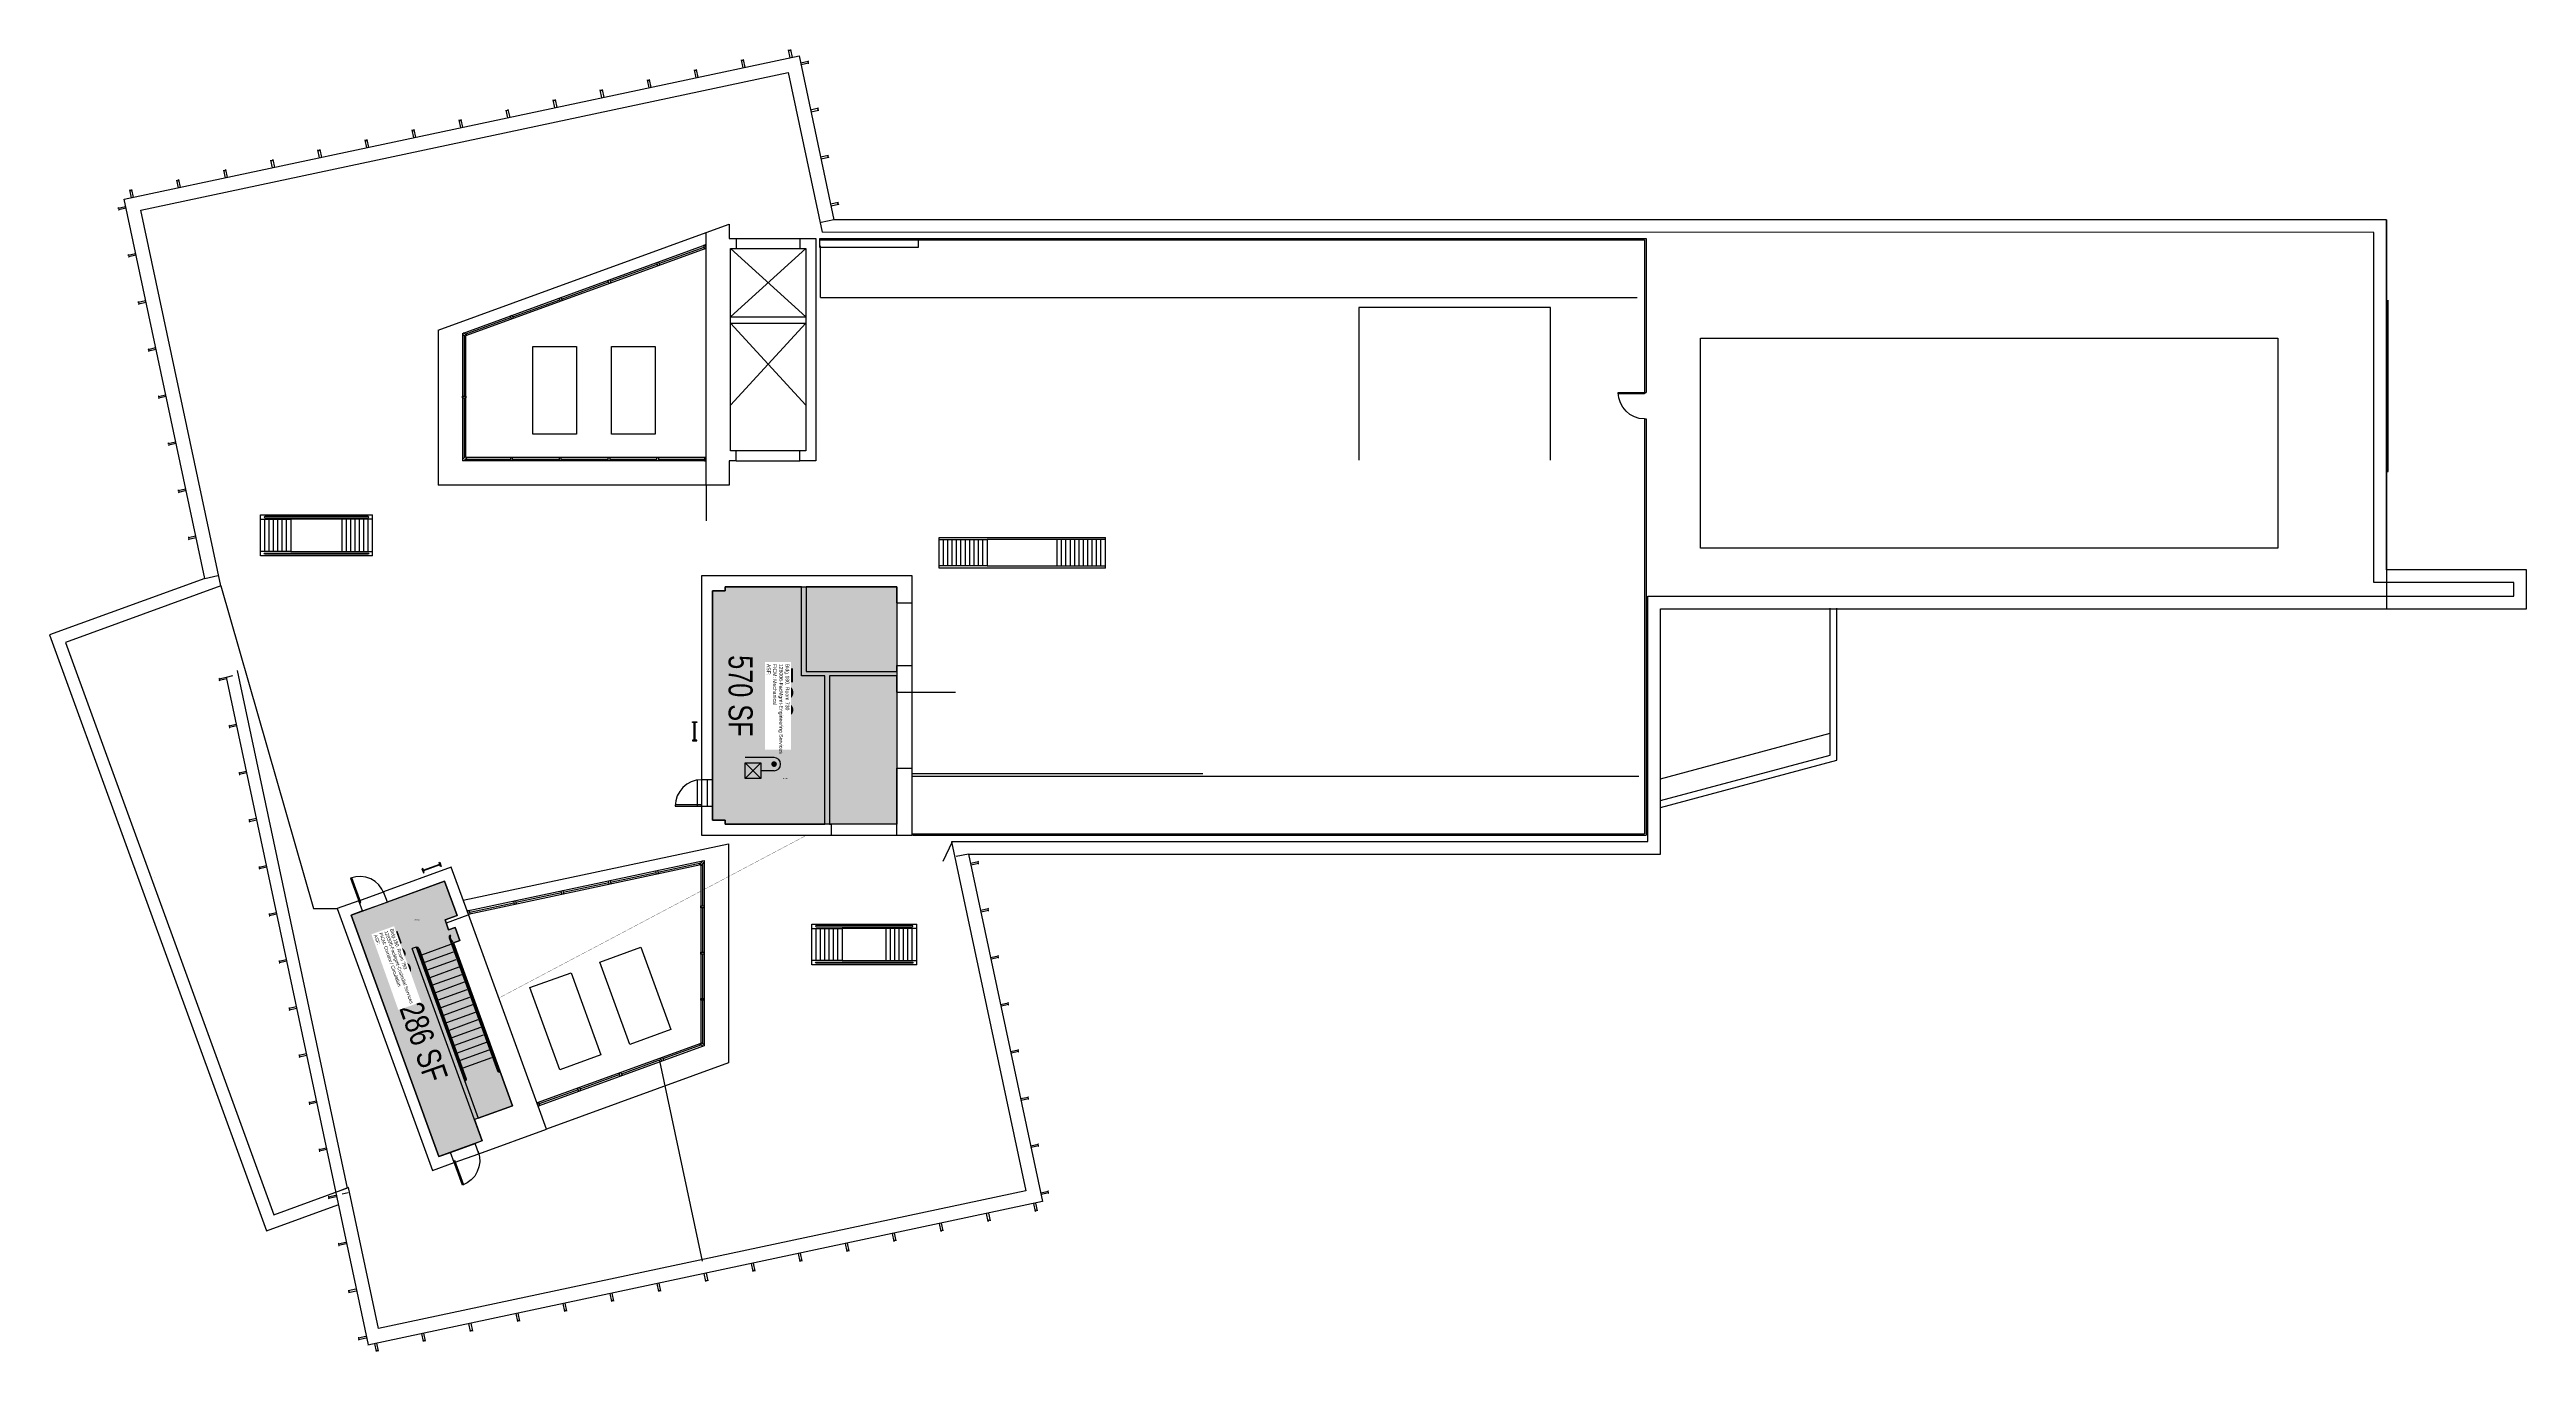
# Model space of a CAD drawing. Header units: inches. Extents: x 69212139 to 69217811, y 27675427 to 27678930.
# Drawn here: x 69214413 to 69217811, y 27677145 to 27678930 of the extents above; entities that cross this region are included whole.
import ezdxf
from ezdxf.enums import TextEntityAlignment as Align

# ---------------------------------------------------------------- set-up
doc = ezdxf.new("R2010")
doc.units = ezdxf.units.IN
doc.header["$LTSCALE"] = 0.25
doc.header["$MEASUREMENT"] = 0
doc.layers.get('0').update_dxf_attribs({"linetype": 'CONTINUOUS'})
for name, color, linetype in [('A-DOOR', 2, 'CONTINUOUS'), ('A-FLOR', 3, 'CONTINUOUS'), ('A-GLAZ', 1, 'CONTINUOUS'), ('A-IDEN-ICON', 4, 'CONTINUOUS'), ('A-IDEN-RNUM', 7, 'CONTINUOUS'), ('A-IDEN-SNUM', 4, 'CONTINUOUS'), ('A-IDEN-VNUM', 4, 'CONTINUOUS'), ('A-ROOF', 2, 'CONTINUOUS'), ('A-WALL', 5, 'CONTINUOUS'), ('AREA-ASSIGN', 7, 'CONTINUOUS'), ('AREA-GROSS', 1, 'CONTINUOUS'), ('AREA-TEXT', 3, 'CONTINUOUS'), ('Rooms-Category-Color', 7, 'CONTINUOUS'), ('Rooms-College-Color', 7, 'CONTINUOUS'), ('Rooms-Department-Color', 7, 'CONTINUOUS'), ('Rooms-Division-Color', 7, 'CONTINUOUS'), ('Rooms-Information', 7, 'CONTINUOUS')]:
    doc.layers.add(name, color=color, linetype=linetype)
doc.styles.add('CP_AREA', font='arial.ttf', dxfattribs={"height": 15})
doc.styles.add('CP_ROOMSNUMBER', font='arial.ttf', dxfattribs={"height": 1})
doc.styles.add('CP_ROOMVNUMBER', font='arial.ttf', dxfattribs={"width": 0.85, "height": 0.075})

# ---------------------------------------------------------------- blocks, each defined once
blk = doc.blocks.new('Z08D36')
at = {"linetype": 'Continuous', "lineweight": -3}
blk.add_lwpolyline([(-18, 0), (-16.25, 0), (-16.25, 36), (-18, 36)], close=True, dxfattribs=at)
blk.add_arc((-18, 0), 36, 0, 90)
blk = doc.blocks.new('CPELEV')
for p, q in [((-0.035, 0.03), (-0.035, -0.08)), ((0.015, 0.03), (0.015, -0.02)), ((0.045, -0.08), (-0.015, -0.02)), ((-0.015, -0.08), (0.045, -0.02)), ((-0.015, -0.02), (0.045, -0.02)), ((-0.015, -0.08), (-0.015, -0.02)), ((0.045, -0.08), (-0.015, -0.08)), ((0.045, -0.02), (0.045, -0.08))]:
    blk.add_line(p, q)
at = {"const_width": 0.0106}
blk.add_lwpolyline([(-0.0153, 0.03, 1), (-0.0047, 0.03, 1)], format="xyb", close=True, dxfattribs=at)
blk.add_arc((-0.01, 0.03), 0.025, 0, 180)

msp = doc.modelspace()

# ---------------------------------------------------------------- hatches: boundary and pattern name
at = {"layer": 'Rooms-Category-Color', "true_color": 0xadadad}
for points in [[(69215322.5, 27678188), (69215340.1, 27678188), (69215340.1, 27678193.4), (69215575.5, 27678193.4), (69215575.5, 27677868), (69215340.1, 27677868), (69215340.1, 27677873.4), (69215322.5, 27677873.4)], [(69214947.4, 27677412.2), (69214826.9, 27677743.2), (69214955.2, 27677789.9), (69214972.4, 27677742.7), (69214955.7, 27677736.7), (69214960.7, 27677723), (69214969.6, 27677726.3), (69214976.1, 27677708.4), (69214967.2, 27677705.2), (69215048.4, 27677482), (69214996.2, 27677463), (69215006.8, 27677433.8)]]:
    msp.add_hatch(color=253, dxfattribs=at).paths.add_polyline_path(points)
at = {"layer": 'Rooms-College-Color', "true_color": 0xadadad}
for points in [[(69215322.5, 27678188), (69215340.1, 27678188), (69215340.1, 27678193.4), (69215575.5, 27678193.4), (69215575.5, 27677868), (69215340.1, 27677868), (69215340.1, 27677873.4), (69215322.5, 27677873.4)], [(69214947.4, 27677412.2), (69214826.9, 27677743.2), (69214955.2, 27677789.9), (69214972.4, 27677742.7), (69214955.7, 27677736.7), (69214960.7, 27677723), (69214969.6, 27677726.3), (69214976.1, 27677708.4), (69214967.2, 27677705.2), (69215048.4, 27677482), (69214996.2, 27677463), (69215006.8, 27677433.8)]]:
    msp.add_hatch(color=253, dxfattribs=at).paths.add_polyline_path(points)
at = {"layer": 'Rooms-Department-Color', "true_color": 0xacacac}
for points in [[(69215322.5, 27678188), (69215340.1, 27678188), (69215340.1, 27678193.4), (69215575.5, 27678193.4), (69215575.5, 27677868), (69215340.1, 27677868), (69215340.1, 27677873.4), (69215322.5, 27677873.4)], [(69214947.4, 27677412.2), (69214826.9, 27677743.2), (69214955.2, 27677789.9), (69214972.4, 27677742.7), (69214955.7, 27677736.7), (69214960.7, 27677723), (69214969.6, 27677726.3), (69214976.1, 27677708.4), (69214967.2, 27677705.2), (69215048.4, 27677482), (69214996.2, 27677463), (69215006.8, 27677433.8)]]:
    msp.add_hatch(color=253, dxfattribs=at).paths.add_polyline_path(points)
at = {"layer": 'Rooms-Division-Color', "true_color": 0xadadad}
for points in [[(69215322.5, 27678188), (69215340.1, 27678188), (69215340.1, 27678193.4), (69215575.5, 27678193.4), (69215575.5, 27677868), (69215340.1, 27677868), (69215340.1, 27677873.4), (69215322.5, 27677873.4)], [(69214947.4, 27677412.2), (69214826.9, 27677743.2), (69214955.2, 27677789.9), (69214972.4, 27677742.7), (69214955.7, 27677736.7), (69214960.7, 27677723), (69214969.6, 27677726.3), (69214976.1, 27677708.4), (69214967.2, 27677705.2), (69215048.4, 27677482), (69214996.2, 27677463), (69215006.8, 27677433.8)]]:
    msp.add_hatch(color=253, dxfattribs=at).paths.add_polyline_path(points)

# ---------------------------------------------------------------- linework, layer by layer
at = {"layer": 'A-FLOR'}
for p, q in [((69214946.3, 27678545.4), (69215314.1, 27678679.3)), ((69215347.1, 27678563.6), (69215450.5, 27678657.3)), ((69215347.1, 27678657.3), (69215450.5, 27678563.6)), ((69215355.2, 27678671.3), (69215442.3, 27678671.3)), ((69215442.3, 27678657.2), (69215355.2, 27678657.2)), ((69215471, 27678590.3), (69215471, 27678661.3)), ((69215471, 27678590.3), (69216591.2, 27678590.3)), ((69217621.4, 27678351.5), (69217621.4, 27678586.5)), ((69214946.3, 27678545.4), (69214946.2, 27678333)), ((69215347.1, 27678563.6), (69215450.5, 27678563.6)), ((69215347.1, 27678555.1), (69215450.5, 27678555.1)), ((69215347.1, 27678555.1), (69215450.5, 27678442.8)), ((69215347.1, 27678442.8), (69215450.5, 27678555.1)), ((69215442.3, 27678380.1), (69215355.2, 27678380.1)), ((69215355.2, 27678366.1), (69215442.3, 27678366.1)), ((69217618.9, 27678351.5), (69217621.4, 27678351.5)), ((69215314.1, 27678333), (69214946.2, 27678333)), ((69214702.4, 27678292.1), (69214856.4, 27678292.1)), ((69214702.4, 27678236.1), (69214702.4, 27678292.1)), ((69214702.4, 27678286.1), (69214744.4, 27678286.1)), ((69214708.4, 27678242.1), (69214708.4, 27678286.1)), ((69214714.4, 27678242.1), (69214714.4, 27678286.1)), ((69214720.4, 27678242.1), (69214720.4, 27678286.1)), ((69214726.4, 27678242.1), (69214726.4, 27678286.1)), ((69214732.4, 27678242.1), (69214732.4, 27678286.1)), ((69214738.4, 27678242.1), (69214738.4, 27678286.1)), ((69214856.4, 27678286.1), (69214814.4, 27678286.1)), ((69214820.4, 27678242.1), (69214820.4, 27678286.1)), ((69214826.4, 27678242.1), (69214826.4, 27678286.1)), ((69214832.4, 27678242.1), (69214832.4, 27678286.1)), ((69214838.4, 27678242.1), (69214838.4, 27678286.1)), ((69214844.4, 27678242.1), (69214844.4, 27678286.1)), ((69214850.4, 27678242.1), (69214850.4, 27678286.1)), ((69214856.4, 27678236.1), (69214856.4, 27678292.1)), ((69214744.4, 27678242.1), (69214702.4, 27678242.1)), ((69214856.4, 27678236.1), (69214702.4, 27678236.1)), ((69214814.4, 27678242.1), (69214856.4, 27678242.1)), ((69215301.5, 27677928.9), (69215301.5, 27677892.9)), ((69215307.5, 27677928.9), (69215307.5, 27677892.9)), ((69215315.4, 27677928.9), (69215315.4, 27677892.9)), ((69215322.5, 27677928.9), (69215322.5, 27677892.9)), ((69215596.5, 27677933.8), (69216593.2, 27677933.8)), ((69214980.7, 27677763.7), (69215344.7, 27677841.1)), ((69215344.7, 27677841.1), (69215344.7, 27677540.9)), ((69215458.7, 27677731.1), (69215602.7, 27677731.1)), ((69215458.7, 27677675.1), (69215458.7, 27677731.1)), ((69215458.7, 27677725.1), (69215500.7, 27677725.1)), ((69215464.7, 27677681.1), (69215464.7, 27677725.1)), ((69215470.7, 27677681.1), (69215470.7, 27677725.1)), ((69215476.7, 27677681.1), (69215476.7, 27677725.1)), ((69215482.7, 27677681.1), (69215482.7, 27677725.1)), ((69215488.7, 27677681.1), (69215488.7, 27677725.1)), ((69215494.7, 27677681.1), (69215494.7, 27677725.1)), ((69215602.7, 27677725.1), (69215560.7, 27677725.1)), ((69215566.7, 27677681.1), (69215566.7, 27677725.1)), ((69215572.7, 27677681.1), (69215572.7, 27677725.1)), ((69215578.7, 27677681.1), (69215578.7, 27677725.1)), ((69215584.7, 27677681.1), (69215584.7, 27677725.1)), ((69215590.7, 27677681.1), (69215590.7, 27677725.1)), ((69215596.7, 27677681.1), (69215596.7, 27677725.1)), ((69215602.7, 27677675.1), (69215602.7, 27677731.1)), ((69214917, 27677697.5), (69214916.5, 27677699)), ((69214918.7, 27677696.6, 0), (69214983.5, 27677518.5)), ((69214920.6, 27677691.3), (69214919.2, 27677690.8)), ((69214921, 27677690.4), (69214919.6, 27677689.9)), ((69214920.1, 27677697.1), (69214984.9, 27677519)), ((69214924.1, 27677689), (69214963.6, 27677703.3)), ((69214927.9, 27677678.7), (69214967.4, 27677693)), ((69214961.5, 27677712.1), (69215027.8, 27677529.8)), ((69214962.9, 27677712.7), (69215029.2, 27677530.3)), ((69214963.5, 27677714.5), (69214963, 27677715.9)), ((69214966.2, 27677707.9), (69214964.8, 27677707.4)), ((69214966.5, 27677707), (69214965.1, 27677706.5)), ((69214931.7, 27677668.3), (69214971.1, 27677682.7)), ((69214935.4, 27677658), (69214974.9, 27677672.3)), ((69214939.2, 27677647.6), (69214978.6, 27677662)), ((69214981.8, 27677665), (69214980.4, 27677664.5)), ((69214982.2, 27677664.1), (69214980.8, 27677663.6)), ((69215500.7, 27677681.1), (69215458.7, 27677681.1)), ((69215602.7, 27677675.1), (69215458.7, 27677675.1)), ((69215560.7, 27677681.1), (69215602.7, 27677681.1)), ((69214936.2, 27677648.4), (69214934.8, 27677647.9)), ((69214936.6, 27677647.5), (69214935.2, 27677647)), ((69214942.9, 27677637.3), (69214982.4, 27677651.7)), ((69214946.7, 27677627), (69214986.2, 27677641.3)), ((69214950.5, 27677616.6), (69214989.9, 27677631)), ((69214952.6, 27677603.4), (69214951.2, 27677602.9)), ((69214952.9, 27677602.5), (69214951.5, 27677602)), ((69214954.2, 27677606.3), (69214993.7, 27677620.6)), ((69214958, 27677596), (69214997.4, 27677610.3)), ((69214961.7, 27677585.6), (69215001.2, 27677600)), ((69214965.5, 27677575.3), (69215005, 27677589.6)), ((69214998.2, 27677620), (69214996.8, 27677619.5)), ((69214998.5, 27677619.1), (69214997.1, 27677618.6)), ((69214969, 27677558.4), (69214967.6, 27677557.9)), ((69214969.3, 27677557.5), (69214967.9, 27677557)), ((69214969.3, 27677564.9), (69215008.7, 27677579.3)), ((69214973, 27677554.6), (69215012.5, 27677569)), ((69214976.8, 27677544.3), (69215016.2, 27677558.6)), ((69215014.6, 27677575), (69215013.1, 27677574.5)), ((69215014.9, 27677574.1), (69215013.5, 27677573.6)), ((69214980.5, 27677533.9), (69215020, 27677548.3)), ((69214982.7, 27677520.6), (69214981.3, 27677520.1)), ((69215028.3, 27677537.2), (69215026.9, 27677536.7)), ((69215028.7, 27677536.2), (69215027.3, 27677535.7)), ((69215030.9, 27677529.4), (69215031.4, 27677528)), ((69215344.7, 27677540.9), (69215094.9, 27677450)), ((69214983.1, 27677519.6), (69214981.7, 27677519.1)), ((69214982.5, 27677517.1), (69214982.9, 27677517.2)), ((69214983, 27677515.7), (69214983.4, 27677515.8))]:
    msp.add_line(p, q, dxfattribs=at)
msp.add_lwpolyline([(69216472.3, 27678367), (69216472.3, 27678576.5), (69216209.3, 27678576.7), (69216209.3, 27678367)], dxfattribs=at)
for points in [[(69215076.2, 27678403), (69215076.2, 27678523), (69215136.2, 27678523), (69215136.2, 27678403)], [(69215184.2, 27678403), (69215184.2, 27678523), (69215244.2, 27678523), (69215244.2, 27678403)], [(69214744.4, 27678286.1), (69214744.4, 27678242.1), (69214814.4, 27678242.1), (69214814.4, 27678286.1)], [(69215500.7, 27677725.1), (69215500.7, 27677681.1), (69215560.7, 27677681.1), (69215560.7, 27677725.1)], [(69215209.1, 27677566), (69215168, 27677678.8), (69215224.4, 27677699.3), (69215265.5, 27677586.5)], [(69215113.2, 27677531.1), (69215072.2, 27677643.9), (69215128.6, 27677664.4), (69215169.6, 27677551.7)]]:
    msp.add_lwpolyline(points, close=True, dxfattribs=at)
for points in [[(69214850.4, 27678289.8), (69214708.4, 27678289.8, 1), (69214708.4, 27678288.3), (69214850.4, 27678288.3, 1)], [(69214850.4, 27678238.3), (69214708.4, 27678238.3, -1), (69214708.4, 27678239.8), (69214850.4, 27678239.8, -1)], [(69215596.7, 27677728.9), (69215464.7, 27677728.9, 1), (69215464.7, 27677727.4), (69215596.7, 27677727.4, 1)], [(69215596.7, 27677677.4), (69215464.7, 27677677.4, -1), (69215464.7, 27677678.9), (69215596.7, 27677678.9, -1)]]:
    msp.add_lwpolyline(points, format="xyb", close=True, dxfattribs=at)
for centre, radius, start, end in [((69214917.3, 27677696.1, 0), 3, 19.991, 105.211), ((69214917.3, 27677696.1, 0), 1.5, 19.991, 100.3973), ((69214964.3, 27677713.2, 0), 3, 114.7711, 199.9911), ((69214964.3, 27677713.2, 0), 1.5, 119.5848, 199.9911), ((69215030.6, 27677530.9, 0), 3, 199.991, 285.211), ((69215030.6, 27677530.9, 0), 1.5, 199.991, 280.3973), ((69214982.6, 27677518.2), 1, 289.991, 19.991), ((69214982.6, 27677518.2), 2.5, 289.991, 19.991)]:
    msp.add_arc(centre, radius, start, end, dxfattribs=at)
at = {"layer": 'A-GLAZ'}
for p, q in [((69217618.9, 27678696.9), (69217618.9, 27678163.3)), ((69214979.8, 27678541.1), (69215314.1, 27678662.8)), ((69214984.3, 27678538), (69215314.1, 27678658)), ((69215249.2, 27678636.8), (69215311, 27678659.3)), ((69215115.5, 27678588.1), (69215180, 27678611.6)), ((69215182.3, 27678612.5), (69215246.8, 27678635.9)), ((69215048.6, 27678563.8), (69215113.1, 27678587.3)), ((69214979.8, 27678541.1), (69214979.7, 27678366.5)), ((69214984.3, 27678536.5), (69214979.8, 27678539.6)), ((69214985.7, 27678538.5), (69214981.2, 27678541.7)), ((69214983.5, 27678540.1), (69215046.2, 27678562.9)), ((69214982, 27678538), (69214982, 27678455.1)), ((69214984.2, 27678371), (69214984.3, 27678538)), ((69214979.8, 27678455.1), (69214984.3, 27678455.1)), ((69214979.8, 27678452.6), (69214979.8, 27678455.1)), ((69214979.8, 27678452.6), (69214984.3, 27678452.6)), ((69214982, 27678452.6), (69214982, 27678370.6)), ((69214984.3, 27678455.1), (69214984.3, 27678452.6)), ((69214979.7, 27678368.3), (69214984.2, 27678372.8)), ((69214981.5, 27678366.5), (69214986, 27678371)), ((69215314.1, 27678371), (69214984.2, 27678371)), ((69215045.4, 27678371), (69215045.4, 27678366.5)), ((69215045.4, 27678371), (69215047.9, 27678371)), ((69215047.9, 27678371), (69215047.9, 27678366.5)), ((69215112.2, 27678371), (69215112.2, 27678366.5)), ((69215112.2, 27678371), (69215114.7, 27678371)), ((69215114.7, 27678371), (69215114.7, 27678366.5)), ((69215179.1, 27678371), (69215179.1, 27678366.5)), ((69215179.1, 27678371), (69215181.6, 27678371)), ((69215181.6, 27678371), (69215181.6, 27678366.5)), ((69215246, 27678371), (69215246, 27678366.5)), ((69215246, 27678371), (69215248.5, 27678371)), ((69215248.5, 27678371), (69215248.5, 27678366.5)), ((69215314.1, 27678366.5), (69214979.7, 27678366.5)), ((69214983.8, 27678368.8), (69215045.4, 27678368.8)), ((69215047.9, 27678366.5), (69215045.4, 27678366.5)), ((69215047.9, 27678368.8), (69215112.2, 27678368.8)), ((69215114.7, 27678366.5), (69215112.2, 27678366.5)), ((69215114.7, 27678368.8), (69215179.1, 27678368.8)), ((69215181.6, 27678366.5), (69215179.1, 27678366.5)), ((69215181.6, 27678368.8), (69215246, 27678368.8)), ((69215248.5, 27678366.5), (69215246, 27678366.5)), ((69215248.5, 27678368.8), (69215311.6, 27678368.8)), ((69214986.1, 27677749), (69215311.2, 27677818.1)), ((69214987.6, 27677744.7), (69215306.7, 27677812.6)), ((69215182.8, 27677788.5), (69215245.4, 27677801.8)), ((69215247.8, 27677802.4), (69215307, 27677814.9)), ((69215304.7, 27677812.2), (69215309.2, 27677817.7)), ((69215306.7, 27677810.6), (69215311.2, 27677816.1)), ((69215306.7, 27677812.6), (69215306.7, 27677567.5)), ((69215308.9, 27677813.4), (69215308.9, 27677755.9)), ((69215311.2, 27677818.1), (69215311.2, 27677564.3)), ((69214989.6, 27677747.5), (69215050.3, 27677760.4)), ((69215052.8, 27677760.9), (69215115.3, 27677774.2)), ((69215117.8, 27677774.7), (69215180.4, 27677788)), ((69214987, 27677743.2), (69214957.3, 27677732.4)), ((69215308.9, 27677753.4), (69215308.9, 27677692.5)), ((69215308.9, 27677690), (69215308.9, 27677629)), ((69215308.9, 27677626.5), (69215308.9, 27677567.4)), ((69215306.7, 27677567.5), (69215081.9, 27677485.7)), ((69215311.2, 27677564.3), (69215083.4, 27677481.4)), ((69215307.5, 27677565.4), (69215254.6, 27677546.2)), ((69215305.2, 27677567), (69215309.7, 27677563.8)), ((69215306.7, 27677569), (69215311.2, 27677565.9)), ((69215195.3, 27677524.6), (69215140.7, 27677504.7)), ((69215252.3, 27677545.3), (69215197.7, 27677525.4)), ((69215138.4, 27677503.9), (69215085, 27677484.4))]:
    msp.add_line(p, q, dxfattribs=at)
for points in [[(69215314.1, 27678658), (69215312.6, 27678662.3), (69215310.2, 27678661.4), (69215311.8, 27678657.2)], [(69215180.8, 27678609.5), (69215179.2, 27678613.7), (69215181.6, 27678614.6), (69215183.1, 27678610.3)], [(69215247.6, 27678633.8), (69215246.1, 27678638.1), (69215248.4, 27678638.9), (69215250, 27678634.7)], [(69215113.9, 27678585.1), (69215112.3, 27678589.4), (69215114.7, 27678590.2), (69215116.2, 27678586)], [(69215047, 27678560.8), (69215045.5, 27678565), (69215047.8, 27678565.9), (69215049.4, 27678561.7)], [(69215314.1, 27678366.5), (69215314.1, 27678371), (69215311.6, 27678371), (69215311.6, 27678366.5)], [(69215245.9, 27677799.6), (69215244.9, 27677804), (69215247.4, 27677804.6), (69215248.3, 27677800.2)], [(69215050.8, 27677758.2), (69215049.9, 27677762.6), (69215052.3, 27677763.1), (69215053.2, 27677758.7)], [(69215115.8, 27677772), (69215114.9, 27677776.4), (69215117.3, 27677776.9), (69215118.3, 27677772.5)], [(69215180.8, 27677785.8), (69215179.9, 27677790.2), (69215182.3, 27677790.7), (69215183.3, 27677786.3)], [(69214986.7, 27677749.2), (69214987.6, 27677744.7), (69214990.1, 27677745.3), (69214989.1, 27677749.7)], [(69215306.7, 27677755.9), (69215311.2, 27677755.9), (69215311.2, 27677753.4), (69215306.7, 27677753.4)], [(69215306.7, 27677692.5), (69215311.2, 27677692.5), (69215311.2, 27677690), (69215306.7, 27677690)], [(69215306.7, 27677629), (69215311.2, 27677629), (69215311.2, 27677626.5), (69215306.7, 27677626.5)], [(69215196.1, 27677522.5), (69215194.6, 27677526.7), (69215196.9, 27677527.5), (69215198.5, 27677523.3)], [(69215253, 27677543.2), (69215251.5, 27677547.4), (69215253.9, 27677548.3), (69215255.4, 27677544)], [(69215085.7, 27677482.3), (69215084.2, 27677486.5), (69215081.9, 27677485.7), (69215083.4, 27677481.4)], [(69215139.2, 27677501.7), (69215137.6, 27677506), (69215140, 27677506.8), (69215141.5, 27677502.6)]]:
    msp.add_lwpolyline(points, close=True, dxfattribs=at)
msp.add_lwpolyline([(69215313.4, 27678657.8), (69215314.1, 27678658)], dxfattribs=at)
at = {"layer": 'A-ROOF'}
for p, q in [((69214515.8, 27678724.9), (69215441.3, 27678921.6)), ((69215441.3, 27678921.6), (69215489.1, 27678696.9)), ((69214626.3, 27678205.1), (69214515.8, 27678724.9)), ((69215489.1, 27678696.9), (69215471.5, 27678693.2)), ((69215314.1, 27678333), (69215314.1, 27678284.2)), ((69215633.5, 27678261.3), (69215861.5, 27678261.3)), ((69215633.5, 27678219.3), (69215633.5, 27678261.3)), ((69215633.5, 27678258.3), (69215699.5, 27678258.3)), ((69215639.5, 27678222.3), (69215639.5, 27678258.3)), ((69215645.5, 27678222.3), (69215645.5, 27678258.3)), ((69215651.5, 27678222.3), (69215651.5, 27678258.3)), ((69215657.5, 27678222.3), (69215657.5, 27678258.3)), ((69215663.5, 27678222.3), (69215663.5, 27678258.3)), ((69215669.5, 27678222.3), (69215669.5, 27678258.3)), ((69215675.5, 27678222.3), (69215675.5, 27678258.3)), ((69215681.5, 27678222.3), (69215681.5, 27678258.3)), ((69215687.5, 27678222.3), (69215687.5, 27678258.3)), ((69215693.5, 27678222.3), (69215693.5, 27678258.3)), ((69215861.5, 27678258.3), (69215795.5, 27678258.3)), ((69215801.5, 27678222.3), (69215801.5, 27678258.3)), ((69215807.5, 27678222.3), (69215807.5, 27678258.3)), ((69215813.5, 27678222.3), (69215813.5, 27678258.3)), ((69215819.5, 27678222.3), (69215819.5, 27678258.3)), ((69215825.5, 27678222.3), (69215825.5, 27678258.3)), ((69215831.5, 27678222.3), (69215831.5, 27678258.3)), ((69215837.5, 27678222.3), (69215837.5, 27678258.3)), ((69215843.5, 27678222.3), (69215843.5, 27678258.3)), ((69215849.5, 27678222.3), (69215849.5, 27678258.3)), ((69215855.5, 27678222.3), (69215855.5, 27678258.3)), ((69215861.5, 27678219.3), (69215861.5, 27678261.3)), ((69214626.3, 27678205.1), (69214643.9, 27678208.9)), ((69215699.5, 27678222.3), (69215633.5, 27678222.3)), ((69215861.5, 27678219.3), (69215633.5, 27678219.3)), ((69215795.5, 27678222.3), (69215861.5, 27678222.3)), ((69214648.2, 27678194.7), (69214435.3, 27678117.2)), ((69216855.9, 27677962.8), (69216855.9, 27678164.3)), ((69214435.3, 27678117.2), (69214721, 27677332.4)), ((69216622.9, 27677930.4), (69216855.9, 27677992.9)), ((69216622.9, 27677900.4), (69216855.9, 27677962.8)), ((69215995.1, 27677937.1), (69215596.5, 27677937.1)), ((69215639.2, 27677817.4), (69215651.9, 27677844.4)), ((69215674, 27677827.1), (69215657.1, 27677823.6)), ((69215674, 27677827.1), (69215775.3, 27677350.4)), ((69214557.4, 27677794.8), (69214557.4, 27677794.8)), ((69214550.2, 27677779.4), (69214550.2, 27677779.4)), ((69214837.6, 27677763.1), (69214871.4, 27677775.4)), ((69214842.7, 27677749), (69214876.5, 27677761.3)), ((69215309, 27677268.9), (69215250.6, 27677543.7)), ((69214963.2, 27677418), (69214997, 27677430.3)), ((69214968.3, 27677403.9), (69215002.1, 27677416.2)), ((69214721, 27677332.4), (69214823.5, 27677369.7)), ((69215775.3, 27677350.4), (69214849.8, 27677153.7))]:
    msp.add_line(p, q, dxfattribs=at)
for points in [[(69215364.7, 27678905.3), (69215362.4, 27678916.1), (69215362.6, 27678915.1), (69215365.1, 27678915.6), (69215364.9, 27678916.6), (69215367.1, 27678905.8)], [(69215429.3, 27678919), (69215427, 27678929.8), (69215427.2, 27678928.8), (69215429.6, 27678929.3), (69215429.4, 27678930.3), (69215431.7, 27678919.5)], [(69215443.4, 27678911.9), (69215454.2, 27678914.2), (69215453.2, 27678914), (69215453.7, 27678911.6), (69215454.7, 27678911.8), (69215444, 27678909.5)], [(69214648.2, 27678194.7), (69214538.6, 27678710), (69215426.5, 27678898.8), (69215473.1, 27678679.7)], [(69215235.6, 27678877.8), (69215233.3, 27678888.6), (69215233.5, 27678887.6), (69215236, 27678888.1), (69215235.7, 27678889.1), (69215238, 27678878.4)], [(69215300.1, 27678891.6), (69215297.9, 27678902.3), (69215298.1, 27678901.4), (69215300.5, 27678901.9), (69215300.3, 27678902.8), (69215302.6, 27678892.1)], [(69215041.9, 27678836.7), (69215039.6, 27678847.4), (69215039.8, 27678846.5), (69215042.3, 27678847), (69215042.1, 27678848), (69215044.4, 27678837.2)], [(69215106.5, 27678850.4), (69215104.2, 27678861.2), (69215104.4, 27678860.2), (69215106.8, 27678860.7), (69215106.6, 27678861.7), (69215108.9, 27678850.9)], [(69215171, 27678864.1), (69215168.7, 27678874.9), (69215169, 27678873.9), (69215171.4, 27678874.4), (69215171.2, 27678875.4), (69215173.5, 27678864.6)], [(69215457.7, 27678844.9), (69215468.4, 27678847.2), (69215467.5, 27678847), (69215466.9, 27678849.5), (69215467.9, 27678849.7), (69215457.2, 27678847.4)], [(69214912.8, 27678809.2), (69214910.5, 27678820), (69214910.7, 27678819), (69214913.2, 27678819.5), (69214913, 27678820.5), (69214915.3, 27678809.8)], [(69214977.4, 27678823), (69214975.1, 27678833.7), (69214975.3, 27678832.7), (69214977.7, 27678833.3), (69214977.5, 27678834.2), (69214979.8, 27678823.5)], [(69214719.1, 27678768.1), (69214716.9, 27678778.8), (69214717.1, 27678777.9), (69214719.5, 27678778.4), (69214719.3, 27678779.4), (69214721.6, 27678768.6)], [(69214783.7, 27678781.8), (69214781.4, 27678792.6), (69214781.6, 27678791.6), (69214784.1, 27678792.1), (69214783.9, 27678793.1), (69214786.1, 27678782.3)], [(69214848.3, 27678795.5), (69214846, 27678806.3), (69214846.2, 27678805.3), (69214848.6, 27678805.8), (69214848.4, 27678806.8), (69214850.7, 27678796)], [(69215471.4, 27678780.4), (69215482.2, 27678782.7), (69215481.2, 27678782.4), (69215480.7, 27678784.9), (69215481.6, 27678785.1), (69215470.9, 27678782.8)], [(69214590, 27678740.6), (69214587.7, 27678751.4), (69214587.9, 27678750.4), (69214590.4, 27678750.9), (69214590.2, 27678751.9), (69214592.5, 27678741.1)], [(69214654.6, 27678754.4), (69214652.3, 27678765.1), (69214652.5, 27678764.1), (69214654.9, 27678764.7), (69214654.7, 27678765.6), (69214657, 27678754.9)], [(69214518.4, 27678712.7), (69214507.6, 27678710.5), (69214508.6, 27678710.7), (69214508.1, 27678713.1), (69214507.1, 27678712.9), (69214517.9, 27678715.2)], [(69214525.5, 27678726.9), (69214523.2, 27678737.7), (69214523.4, 27678736.7), (69214525.8, 27678737.2), (69214525.6, 27678738.2), (69214527.9, 27678727.4)], [(69215485.1, 27678715.8), (69215495.9, 27678718.1), (69215494.9, 27678717.9), (69215494.4, 27678720.3), (69215495.4, 27678720.5), (69215484.6, 27678718.3)], [(69217601.7, 27678199.6), (69217601.7, 27678679.6), (69215473.1, 27678679.7)], [(69217618.9, 27678216.9), (69217618.9, 27678696.9), (69215489.1, 27678696.9)], [(69214532.1, 27678648.2), (69214521.3, 27678645.9), (69214522.3, 27678646.1), (69214521.8, 27678648.6), (69214520.8, 27678648.3), (69214531.6, 27678650.6)], [(69214545.8, 27678583.6), (69214535.1, 27678581.3), (69214536, 27678581.6), (69214535.5, 27678584), (69214534.5, 27678583.8), (69214545.3, 27678586.1)], [(69214559.5, 27678519.1), (69214548.8, 27678516.8), (69214549.8, 27678517), (69214549.2, 27678519.4), (69214548.3, 27678519.2), (69214559, 27678521.5)], [(69214573.3, 27678454.5), (69214562.5, 27678452.2), (69214563.5, 27678452.4), (69214563, 27678454.9), (69214562, 27678454.7), (69214572.7, 27678457)], [(69214587, 27678390), (69214576.2, 27678387.7), (69214577.2, 27678387.9), (69214576.7, 27678390.3), (69214575.7, 27678390.1), (69214586.5, 27678392.4)], [(69214600.7, 27678325.4), (69214590, 27678323.1), (69214590.9, 27678323.3), (69214590.4, 27678325.8), (69214589.4, 27678325.6), (69214600.2, 27678327.8)], [(69214614.4, 27678260.8), (69214603.7, 27678258.6), (69214604.7, 27678258.8), (69214604.1, 27678261.2), (69214603.2, 27678261), (69214613.9, 27678263.3)], [(69214626.3, 27678205.1), (69214413.2, 27678127.6), (69214710.7, 27677310.3), (69214808.9, 27677346)], [(69215674, 27677827.1), (69216622.9, 27677827.1), (69216622.9, 27678163.3), (69217810.9, 27678163.3), (69217810.9, 27678216.9), (69217618.9, 27678216.9)], [(69214648.2, 27678194.7), (69214775.1, 27677752.2), (69214807.7, 27677752.2)], [(69215650.7, 27677844.4), (69216605.7, 27677844.4), (69216605.7, 27678180.5), (69217793.7, 27678180.5), (69217793.7, 27678199.6), (69217601.7, 27678199.6)], [(69216622.9, 27677891.1), (69216864.9, 27677955.9), (69216864.9, 27678164.3)], [(69215650.7, 27677844), (69215752.5, 27677365.3), (69214864.6, 27677176.5), (69214823.5, 27677369.7), (69214813.8, 27677366.1)], [(69215676.7, 27677814.4), (69215687.5, 27677816.7), (69215686.5, 27677816.5), (69215687, 27677814.1), (69215688, 27677814.3), (69215677.2, 27677812)], [(69215690.4, 27677749.9), (69215701.2, 27677752.2), (69215700.2, 27677752), (69215700.7, 27677749.5), (69215701.7, 27677749.7), (69215690.9, 27677747.4)], [(69215704.1, 27677685.3), (69215714.9, 27677687.6), (69215713.9, 27677687.4), (69215714.4, 27677685), (69215715.4, 27677685.2), (69215704.7, 27677682.9)], [(69215717.9, 27677620.8), (69215728.6, 27677623.1), (69215727.6, 27677622.9), (69215728.2, 27677620.4), (69215729.1, 27677620.6), (69215718.4, 27677618.3)], [(69215731.6, 27677556.2), (69215742.3, 27677558.5), (69215741.4, 27677558.3), (69215741.9, 27677555.8), (69215742.9, 27677556.1), (69215732.1, 27677553.8)], [(69215745.3, 27677491.7), (69215756.1, 27677493.9), (69215755.1, 27677493.7), (69215755.6, 27677491.3), (69215756.6, 27677491.5), (69215745.8, 27677489.2)], [(69215759, 27677427.1), (69215769.8, 27677429.4), (69215768.8, 27677429.2), (69215769.3, 27677426.7), (69215770.3, 27677426.9), (69215759.5, 27677424.7)], [(69214806.5, 27677357), (69214795.8, 27677354.7), (69214796.8, 27677355), (69214796.2, 27677357.4), (69214795.3, 27677357.2), (69214806, 27677359.5)], [(69214814.8, 27677361.3), (69214822.9, 27677363.1)], [(69215772.8, 27677362.5), (69215783.5, 27677364.8), (69215782.5, 27677364.6), (69215783.1, 27677362.2), (69215784, 27677362.4), (69215773.3, 27677360.1)], [(69215636.5, 27677320.9), (69215638.8, 27677310.2), (69215638.6, 27677311.2), (69215636.2, 27677310.6), (69215636.4, 27677309.7), (69215634.1, 27677320.4)], [(69215701.1, 27677334.7), (69215703.4, 27677323.9), (69215703.2, 27677324.9), (69215700.7, 27677324.4), (69215700.9, 27677323.4), (69215698.7, 27677334.1)], [(69215765.7, 27677348.4), (69215768, 27677337.6), (69215767.7, 27677338.6), (69215765.3, 27677338.1), (69215765.5, 27677337.1), (69215763.2, 27677347.9)], [(69214820.3, 27677292.5), (69214809.5, 27677290.2), (69214810.5, 27677290.4), (69214810, 27677292.8), (69214809, 27677292.6), (69214819.7, 27677294.9)], [(69215507.4, 27677293.5), (69215509.7, 27677282.7), (69215509.5, 27677283.7), (69215507.1, 27677283.2), (69215507.3, 27677282.2), (69215505, 27677293)], [(69215572, 27677307.2), (69215574.3, 27677296.5), (69215574.1, 27677297.4), (69215571.6, 27677296.9), (69215571.8, 27677295.9), (69215569.5, 27677306.7)], [(69215313.8, 27677252.3), (69215316, 27677241.6), (69215315.8, 27677242.5), (69215313.4, 27677242), (69215313.6, 27677241), (69215311.3, 27677251.8)], [(69215378.3, 27677266.1), (69215380.6, 27677255.3), (69215380.4, 27677256.3), (69215378, 27677255.7), (69215378.2, 27677254.8), (69215375.9, 27677265.5)], [(69215442.9, 27677279.8), (69215445.2, 27677269), (69215445, 27677270), (69215442.5, 27677269.5), (69215442.7, 27677268.5), (69215440.4, 27677279.3)], [(69214833.5, 27677230.4), (69214822.7, 27677228.1), (69214823.7, 27677228.3), (69214824.2, 27677225.8), (69214823.2, 27677225.6), (69214834, 27677227.9)], [(69215184.6, 27677224.9), (69215186.9, 27677214.1), (69215186.7, 27677215.1), (69215184.3, 27677214.6), (69215184.5, 27677213.6), (69215182.2, 27677224.4)], [(69215249.2, 27677238.6), (69215251.5, 27677227.8), (69215251.3, 27677228.8), (69215248.8, 27677228.3), (69215249, 27677227.3), (69215246.8, 27677238.1)], [(69214991, 27677183.7), (69214993.3, 27677173), (69214993.1, 27677173.9), (69214990.6, 27677173.4), (69214990.8, 27677172.4), (69214988.5, 27677183.2)], [(69215055.5, 27677197.4), (69215057.8, 27677186.7), (69215057.6, 27677187.7), (69215055.2, 27677187.1), (69215055.4, 27677186.2), (69215053.1, 27677196.9)], [(69215120.1, 27677211.2), (69215122.4, 27677200.4), (69215122.2, 27677201.4), (69215119.7, 27677200.9), (69215119.9, 27677199.9), (69215117.6, 27677210.6)], [(69214847.7, 27677163.4), (69214836.9, 27677161.1), (69214837.9, 27677161.3), (69214837.4, 27677163.7), (69214836.4, 27677163.5), (69214847.2, 27677165.8)], [(69214861.9, 27677156.3), (69214864.1, 27677145.5), (69214863.9, 27677146.5), (69214861.5, 27677146), (69214861.7, 27677145), (69214859.4, 27677155.8)], [(69214926.4, 27677170), (69214928.7, 27677159.2), (69214928.5, 27677160.2), (69214926, 27677159.7), (69214926.3, 27677158.7), (69214924, 27677169.5)]]:
    msp.add_lwpolyline(points, dxfattribs=at)
for points in [[(69215470, 27678669.3), (69215604.7, 27678669.3), (69215604.7, 27678658.9), (69215470, 27678658.9)], [(69216677.7, 27678534.5), (69217469.7, 27678534.5), (69217469.7, 27678246.5), (69216677.7, 27678246.5)], [(69215699.5, 27678258.3), (69215699.5, 27678222.3), (69215795.5, 27678222.3), (69215795.5, 27678258.3)], [(69215295, 27678007.3), (69215295, 27678008.3), (69215301, 27678008.3), (69215301, 27678007.3)], [(69215298.5, 27677983.3), (69215297.5, 27677983.3), (69215297.5, 27678007.3), (69215298.5, 27678007.3)], [(69215298.5, 27677983.3), (69215297.5, 27677983.3), (69215297.5, 27678007.3), (69215298.5, 27678007.3)], [(69215295, 27677983.3), (69215295, 27677982.3), (69215301, 27677982.3), (69215301, 27677983.3)], [(69214925.1, 27677807.3), (69214924.1, 27677806.9), (69214926.2, 27677801.3), (69214927.1, 27677801.6)], [(69214926.3, 27677804), (69214925.9, 27677804.9), (69214948.5, 27677813.1), (69214948.8, 27677812.2)], [(69214926.3, 27677804), (69214925.9, 27677804.9), (69214948.5, 27677813.1), (69214948.8, 27677812.2)], [(69214947.6, 27677815.5), (69214948.5, 27677815.8), (69214950.6, 27677810.2), (69214949.7, 27677809.8)]]:
    msp.add_lwpolyline(points, close=True, dxfattribs=at)
at = {"layer": 'A-WALL'}
for p, q in [((69215355.2, 27678671.3), (69215355.2, 27678657.2)), ((69215442.3, 27678671.3), (69215442.3, 27678657.2)), ((69215470, 27678671.3), (69216603.2, 27678671.3)), ((69215470, 27678669.3), (69215470, 27678671.3)), ((69215470, 27678669.3), (69216601.2, 27678669.3)), ((69216601.2, 27678669.3), (69216601.2, 27678459.8)), ((69216603.2, 27678671.3), (69216603.2, 27678459.8)), ((69216601.2, 27678459.8), (69216603.2, 27678459.8)), ((69216601.2, 27678423.8), (69216601.2, 27677855)), ((69216601.2, 27678423.8), (69216603.2, 27678423.8)), ((69216603.2, 27678423.8), (69216603.2, 27677853)), ((69215355.2, 27678366.1), (69215355.2, 27678380.1)), ((69215442.3, 27678366.1), (69215442.3, 27678380.1)), ((69215575.5, 27678171.5), (69215596.5, 27678171.5)), ((69214656.1, 27678069.8), (69214664.8, 27678071.7)), ((69214850.8, 27677153.9), (69214656.1, 27678069.8)), ((69214670.7, 27678078.8), (69214821.7, 27677368.7)), ((69215575.5, 27678071.4), (69215483, 27678071.4)), ((69215575.5, 27678085.5), (69215596.5, 27678085.5)), ((69215575.5, 27678048.9), (69215575.5, 27678071.4)), ((69215575.5, 27678048.9), (69215596.5, 27678048.9)), ((69215596.5, 27678048.9), (69215656.1, 27678048.9)), ((69215575.5, 27677853), (69215575.5, 27677944.9)), ((69215575.5, 27677944.9), (69215596.5, 27677944.9)), ((69215486, 27677853), (69215486, 27677868)), ((69215597.5, 27677855), (69216601.2, 27677855)), ((69215597.5, 27677855), (69215597.5, 27677853)), ((69215597.5, 27677853), (69216603.2, 27677853)), ((69214842.7, 27677749), (69214837.6, 27677763.1)), ((69214876.6, 27677761.3), (69214871.4, 27677775.4)), ((69214938.6, 27677783.9), (69214938.6, 27677783.9)), ((69214960.7, 27677723), (69214955.7, 27677736.7)), ((69215084, 27677479.9), (69214986.1, 27677749)), ((69214916, 27677699.6), (69214910.7, 27677697.7)), ((69215006.8, 27677433.8), (69214910.7, 27677697.7)), ((69214916, 27677699.6), (69215001.4, 27677464.9)), ((69215048.4, 27677482), (69214967.2, 27677705.2)), ((69215001.4, 27677464.9), (69215048.4, 27677482)), ((69215006.8, 27677433.8), (69214997, 27677430.3)), ((69215002.1, 27677416.2), (69214997, 27677430.3)), ((69214968.3, 27677403.9), (69214963.2, 27677418))]:
    msp.add_line(p, q, dxfattribs=at)
for points in [[(69215345.6, 27678366.1), (69215345.6, 27678333), (69215314.1, 27678333), (69215314.1, 27678679.3), (69215345.6, 27678690.8), (69215345.6, 27678671.3)], [(69215345.6, 27678671.3), (69215355.2, 27678671.3)], [(69215355.2, 27678380.1), (69215347.1, 27678380.1), (69215347.1, 27678657.3), (69215355.2, 27678657.3)], [(69215442.3, 27678671.3), (69215464.5, 27678671.3), (69215464.5, 27678366.1), (69215442.3, 27678366.1)], [(69215442.3, 27678657.3), (69215450.5, 27678657.3), (69215450.5, 27678380.1), (69215442.3, 27678380.1)], [(69215355.2, 27678366.1), (69215345.6, 27678366.1)], [(69215307.5, 27677892.9), (69215307.5, 27677853), (69215596.5, 27677853), (69215596.5, 27678208.4), (69215307.5, 27678208.4), (69215307.5, 27677928.9)], [(69215307.5, 27677892.9), (69215322.5, 27677892.9), (69215322.5, 27677873.4), (69215340.1, 27677873.4), (69215340.1, 27677868), (69215476.7, 27677868), (69215476.7, 27678071.4), (69215444.7, 27678071.4), (69215444.7, 27678193.4), (69215340.1, 27678193.4), (69215340.1, 27678188), (69215322.5, 27678188), (69215322.5, 27677928.9), (69215307.5, 27677928.9)], [(69215575.5, 27678171.5), (69215575.5, 27678193.4), (69215451, 27678193.4), (69215451, 27678077.6), (69215575.5, 27678077.6), (69215575.5, 27678085.5)], [(69214656.6, 27678067.4), (69214645.8, 27678065.1), (69214646.8, 27678065.3), (69214646.3, 27678067.7), (69214645.3, 27678067.5), (69214656.1, 27678069.8)], [(69215483, 27678071.4), (69215483, 27677868), (69215486, 27677868)], [(69214670.3, 27678002.8), (69214659.5, 27678000.5), (69214660.5, 27678000.7), (69214660, 27678003.2), (69214659, 27678003), (69214669.8, 27678005.3)], [(69214684, 27677938.3), (69214673.3, 27677936), (69214674.2, 27677936.2), (69214673.7, 27677938.6), (69214672.7, 27677938.4), (69214683.5, 27677940.7)], [(69214697.7, 27677873.7), (69214687, 27677871.4), (69214688, 27677871.6), (69214687.4, 27677874.1), (69214686.5, 27677873.9), (69214697.2, 27677876.2)], [(69214711.5, 27677809.1), (69214700.7, 27677806.9), (69214701.7, 27677807.1), (69214701.2, 27677809.5), (69214700.2, 27677809.3), (69214710.9, 27677811.6)], [(69214986.1, 27677749), (69214964.2, 27677809.1), (69214871.4, 27677775.4)], [(69214837.6, 27677763.1), (69214807.7, 27677752.2), (69214938.4, 27677393), (69214968.3, 27677403.9)], [(69214955.7, 27677736.7), (69214972.4, 27677742.7), (69214955.2, 27677789.9), (69214876.5, 27677761.3)], [(69214725.2, 27677744.6), (69214714.4, 27677742.3), (69214715.4, 27677742.5), (69214714.9, 27677745), (69214713.9, 27677744.7), (69214724.7, 27677747)], [(69214842.7, 27677749), (69214826.9, 27677743.2), (69214947.4, 27677412.2), (69214963.2, 27677418)], [(69214967.2, 27677705.2), (69214976.1, 27677708.4), (69214969.6, 27677726.3), (69214960.7, 27677723)], [(69214738.9, 27677680), (69214728.1, 27677677.7), (69214729.1, 27677677.9), (69214728.6, 27677680.4), (69214727.6, 27677680.2), (69214738.4, 27677682.5)], [(69214752.6, 27677615.5), (69214741.9, 27677613.2), (69214742.8, 27677613.4), (69214742.3, 27677615.8), (69214741.3, 27677615.6), (69214752.1, 27677617.9)], [(69214766.3, 27677550.9), (69214755.6, 27677548.6), (69214756.6, 27677548.8), (69214756, 27677551.3), (69214755.1, 27677551.1), (69214765.8, 27677553.4)], [(69214780.1, 27677486.4), (69214769.3, 27677484.1), (69214770.3, 27677484.3), (69214769.8, 27677486.7), (69214768.8, 27677486.5), (69214779.5, 27677488.8)], [(69215002.2, 27677416.2), (69215094.9, 27677450), (69215083.4, 27677481.4)], [(69214793.8, 27677421.8), (69214783, 27677419.5), (69214784, 27677419.7), (69214783.5, 27677422.2), (69214782.5, 27677422), (69214793.3, 27677424.2)]]:
    msp.add_lwpolyline(points, dxfattribs=at)
at = {"layer": 'AREA-ASSIGN'}
for points in [[(69215322.5, 27678188), (69215340.1, 27678188), (69215340.1, 27678193.4), (69215575.5, 27678193.4), (69215575.5, 27677868), (69215340.1, 27677868), (69215340.1, 27677873.4), (69215322.5, 27677873.4)], [(69214947.4, 27677412.2), (69214826.9, 27677743.2), (69214955.2, 27677789.9), (69214972.4, 27677742.7), (69214955.7, 27677736.7), (69214960.7, 27677723), (69214969.6, 27677726.3), (69214976.1, 27677708.4), (69214967.2, 27677705.2), (69215048.4, 27677482), (69214996.2, 27677463), (69215006.8, 27677433.8)]]:
    msp.add_lwpolyline(points, close=True, dxfattribs=at)
at = {"layer": 'AREA-GROSS'}
msp.add_lwpolyline([(69215452, 27677853, 0.33, 0.33, 0), (69215596.5, 27677853, 0.33, 0.33, 0), (69215596.5, 27678208.4, 0.33, 0.33, 0), (69215307.5, 27678208.4, 0.33, 0.33, 0), (69215307.5, 27677853, 0.33, 0.33, 0), (69215452, 27677853, 0.33, 0.33, 0), (69215029.5, 27677629.6, 0.33, 0.33, 0), (69214964.2, 27677809.1, 0.33, 0.33, 0), (69214807.7, 27677752.2, 0.33, 0.33, 0), (69214938.4, 27677393, 0.33, 0.33, 0), (69215094.9, 27677450, 0.33, 0.33, 0), (69215029.5, 27677629.6, 0.33, 0.33, 0)], format="xyseb", close=True, dxfattribs=at)

# ---------------------------------------------------------------- block references
at = {"layer": 'A-DOOR', "xscale": -1}
for p, rotation in [((69216601.2, 27678441.8), 90), ((69214984.2, 27677412.9), 200.0082999881486)]:
    msp.add_blockref('Z08D36', p, dxfattribs=dict(at, rotation=rotation))
at = {"layer": 'A-DOOR'}
for p, rotation in [((69215307.5, 27677910.9), 90), ((69214855.5, 27677766.4), 19.99170001185148)]:
    msp.add_blockref('Z08D36', p, dxfattribs=dict(at, rotation=rotation))
at = {"layer": 'A-IDEN-ICON', "xscale": 360.0000000025632, "yscale": 360.0000000025632, "zscale": 360.0000000025632, "rotation": 270}
msp.add_blockref('CPELEV', (69215396.3, 27677946.8), dxfattribs=at)

# ---------------------------------------------------------------- texts
at = {"layer": 'A-IDEN-RNUM', "style": 'CP_ROOMSNUMBER'}
for s, p in [('0730-00', (69215422.5, 27677930.6)), ('0793-00', (69214916.5, 27677736.7))]:
    msp.add_text(s, height=1, dxfattribs=at).set_placement(p, align=Align.MIDDLE)
at = {"layer": 'A-IDEN-SNUM', "style": 'CP_ROOMSNUMBER'}
for s, p in [('1800073000', (69215422.5, 27677930.6)), ('1800079300', (69214916.5, 27677736.7))]:
    msp.add_text(s, height=1, dxfattribs=at).set_placement(p, align=Align.MIDDLE)
at = {"layer": 'A-IDEN-VNUM', "style": 'CP_ROOMVNUMBER', "width": 0.85}
for s, height, rotation, p in [('730', 36, 270, (69215415, 27678048.5)), ('793', 33, 289.6221, (69214885.3, 27677687.1))]:
    msp.add_text(s, height=height, rotation=rotation, dxfattribs=at).set_placement(p, align=Align.MIDDLE)
at = {"layer": 'AREA-TEXT', "style": 'CP_AREA', "width": 0.75}
for s, rotation, p in [('570 SF', 270, (69215361.2, 27678044)), ('286 SF', 289.2201, (69214926.4, 27677569.1))]:
    msp.add_text(s, height=33, rotation=rotation, dxfattribs=at).set_placement(p, align=Align.MIDDLE_CENTER)

# ---------------------------------------------------------------- next in the draw order: texts
at = {"layer": 'Rooms-Information', "attachment_point": 7, "style": 'CP_ROOMVNUMBER', "bg_fill": 3, "box_fill_scale": 1.5, "bg_fill_color": 256, "bg_fill_true_color": 13158600, "bg_fill_transparency": 0}
for s, insert, char_height, width, rotation in [('Bldg.180, Room 730^M^J128006-FacMgmt-Engineering Services^M^JFICM: Mechanical^M^JASF: ', (69215397, 27678087.8), 5.143, 115.2, 270), ('Bldg.180, Room 793^M^J128300-FacMgmt-Custodial Services^M^JFICM: Corridor / Circulation^M^JASF: ', (69214857.7, 27677715.6), 4.714, 105.6, 289.6221)]:
    msp.add_mtext(s, dxfattribs=dict(at, insert=insert, char_height=char_height, width=width, rotation=rotation))

doc.saveas('drawing.dxf')
